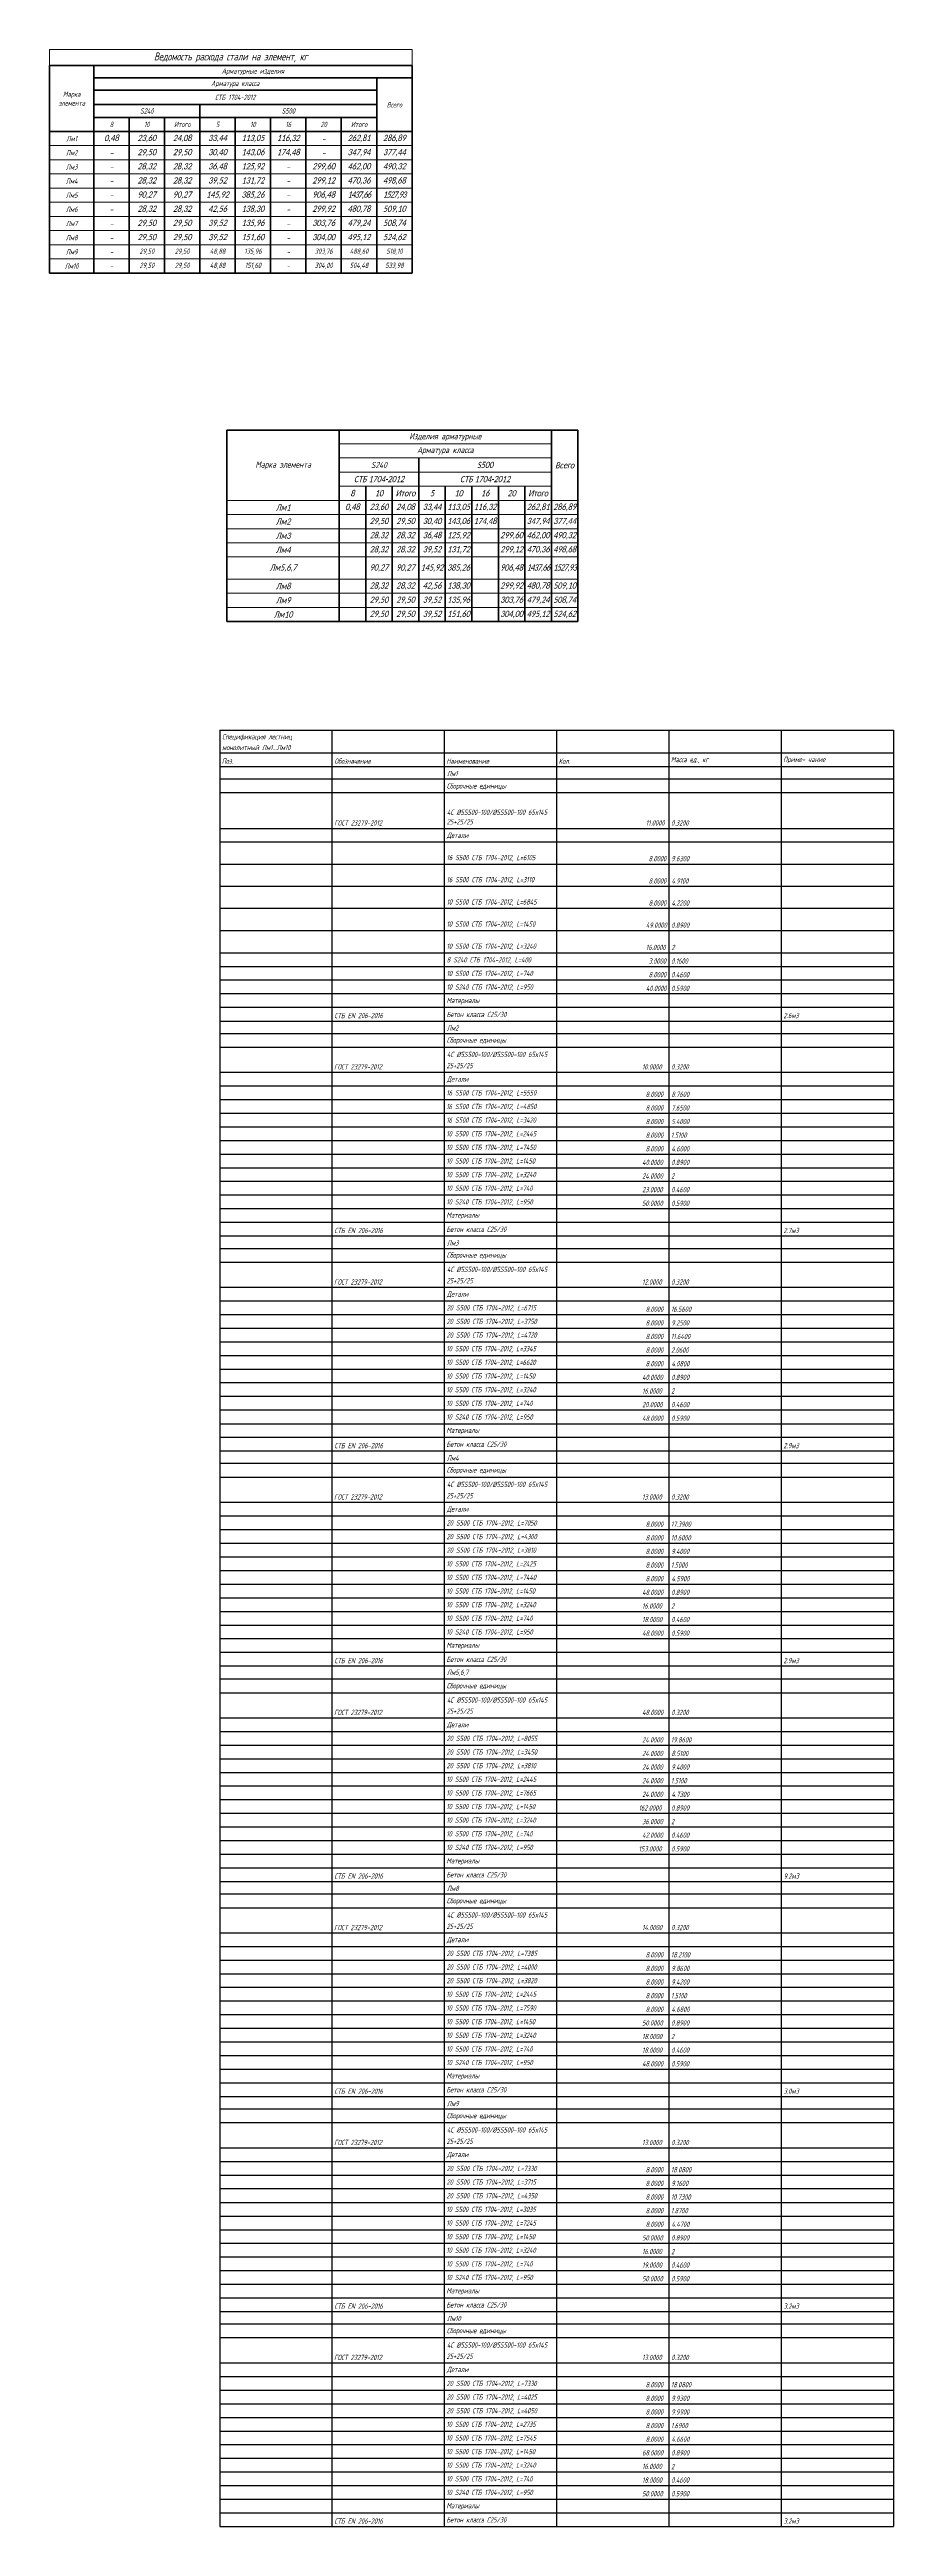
# Model space of a CAD drawing. Header units: millimetres. Extents: x 37106 to 280982, y -20648 to 46529.
# Drawn here: x 279379 to 279856, y -20343 to -18943 of the extents above; entities that cross this region are included whole.
import ezdxf

# ---------------------------------------------------------------- set-up
doc = ezdxf.new("R2010")
doc.units = ezdxf.units.MM
doc.layers.get('Defpoints').update_dxf_attribs({"color": 8})
doc.layers.add('Обозначение', color=94, linetype='Continuous', lineweight=25)
doc.layers.add('Обозначения', color=82, linetype='Continuous', lineweight=25)
doc.styles.get("Standard").update_dxf_attribs({"font": 'simplex.shx', "width": 0.7, "oblique": 15, "height": 3})
doc.styles.add('стиль1', font='simplex8.shx', dxfattribs={"width": 0.7, "oblique": 15, "height": 3})

msp = doc.modelspace()

# ---------------------------------------------------------------- texts
at = {"layer": 'Обозначение', "color": 18, "true_color": 0x000000, "oblique": 15, "width": 0.7}
for s, p in [('Спецификация лестниц', (279476.3, -19332.6)), ('Поз.', (279476.1, -19346.4)), ('монолитный Лм1...Лм10', (279476.3, -19338.7)), ('Обозначение', (279539.8, -19346.4)), ('Наименование', (279603.1, -19346.4)), ('Кол.', (279666.6, -19346.4)), ('Масса ед., кг', (279730.1, -19345.5)), ('Приме- чание', (279793.6, -19345.4)), ('Лм1', (279603.4, -19353.4)), ('Сборочные единицы', (279603.3, -19360.4)), ('4С Ø5S500-100/Ø5S500-100 65x145', (279603.4, -19375.3)), ('ГОСТ 23279-2012', (279539.7, -19381.3)), ('Детали', (279603.4, -19388.3)), ('25+25/25', (279603.3, -19380.7)), ('11.0000', (279715.9, -19381.3)), ('0.3200', (279730.3, -19381.3)), ('16 S500 СТБ 1704-2012, L=6105', (279603.2, -19400.9)), ('8.0000', (279717.5, -19401.5)), ('9.6300', (279730.3, -19401.5)), ('16 S500 СТБ 1704-2012, L=3110', (279603.2, -19413.4)), ('8.0000', (279717.5, -19414.1)), ('4.9100', (279730.4, -19414.1)), ('10 S500 СТБ 1704-2012, L=6845', (279603.2, -19426)), ('8.0000', (279717.5, -19426.6)), ('4.2200', (279730.4, -19426.6)), ('10 S500 СТБ 1704-2012, L=1450', (279603.2, -19438.5)), ('49.0000', (279715.9, -19439.1)), ('0.8900', (279730.3, -19439.1)), ('10 S500 СТБ 1704-2012, L=3240', (279603.2, -19451)), ('8 S240 СТБ 1704-2012, L=400', (279603.3, -19458.7)), ('16.0000', (279715.9, -19451.7)), ('3.0000', (279717.5, -19459.4)), ('2', (279730.3, -19451.7)), ('0.1600', (279730.3, -19459.4)), ('10 S500 СТБ 1704-2012, L=740', (279603.2, -19466.4)), ('10 S240 СТБ 1704-2012, L=950', (279603.2, -19474.1)), ('40.0000', (279715.9, -19474.8)), ('8.0000', (279717.5, -19467.1)), ('0.4600', (279730.3, -19467.1)), ('0.5900', (279730.3, -19474.8)), ('СТБ EN 206-2016', (279539.8, -19490.2)), ('Материалы', (279603.2, -19481.7)), ('Бетон класса С25/30', (279603.2, -19489.6)), ('2.6м3', (279793.7, -19490.2)), ('Лм2', (279603.4, -19497.2)), ('Сборочные единицы', (279603.3, -19504.1)), ('ГОСТ 23279-2012', (279539.6, -19519.2)), ('25+25/25', (279603.2, -19518.5)), ('4С Ø5S500-100/Ø5S500-100 65x145', (279603.4, -19512.2)), ('10.0000', (279713.8, -19519.2)), ('0.3200', (279730.3, -19519.2)), ('Детали', (279603.4, -19526.1)), ('16 S500 СТБ 1704-2012, L=5550', (279603.1, -19533.9)), ('16 S500 СТБ 1704-2012, L=4850', (279603.1, -19541.6)), ('8.0000', (279715.8, -19534.7)), ('8.0000', (279715.8, -19542.4)), ('8.7600', (279730.3, -19534.7)), ('7.6500', (279730.3, -19542.4)), ('16 S500 СТБ 1704-2012, L=3420', (279603.1, -19549.3)), ('10 S500 СТБ 1704-2012, L=2445', (279603.1, -19557)), ('8.0000', (279715.8, -19550.1)), ('8.0000', (279715.8, -19557.8)), ('5.4000', (279730.3, -19550.1)), ('1.5100', (279730.1, -19557.8)), ('10 S500 СТБ 1704-2012, L=7450', (279603.1, -19564.7)), ('10 S500 СТБ 1704-2012, L=1450', (279603.1, -19572.4)), ('40.0000', (279713.8, -19573.2)), ('8.0000', (279715.8, -19565.5)), ('4.6000', (279730.4, -19565.5)), ('0.8900', (279730.3, -19573.2)), ('10 S500 СТБ 1704-2012, L=3240', (279603.1, -19580.1)), ('10 S500 СТБ 1704-2012, L=740', (279603.1, -19587.8)), ('24.0000', (279713.8, -19580.9)), ('23.0000', (279713.8, -19588.6)), ('2', (279730.2, -19580.9)), ('0.4600', (279730.3, -19588.6)), ('Материалы', (279603.1, -19603)), ('10 S240 СТБ 1704-2012, L=950', (279603.1, -19595.5)), ('50.0000', (279713.8, -19596.3)), ('0.5900', (279730.3, -19596.3)), ('СТБ EN 206-2016', (279539.8, -19611.7)), ('Бетон класса С25/30', (279603.1, -19611)), ('2.7м3', (279793.7, -19611.7)), ('Лм3', (279603.4, -19618.7)), ('Сборочные единицы', (279603.3, -19625.6)), ('ГОСТ 23279-2012', (279539.6, -19640.8)), ('25+25/25', (279603.2, -19640.1)), ('4С Ø5S500-100/Ø5S500-100 65x145', (279603.4, -19633.7)), ('12.0000', (279713.8, -19640.8)), ('0.3200', (279730.3, -19640.8)), ('Детали', (279603.4, -19647.6)), ('20 S500 СТБ 1704-2012, L=6715', (279603.2, -19655.4)), ('8.0000', (279715.8, -19656.2)), ('16.5600', (279730.1, -19656.2)), ('20 S500 СТБ 1704-2012, L=3750', (279603.2, -19663.1)), ('20 S500 СТБ 1704-2012, L=4720', (279603.2, -19670.8)), ('8.0000', (279715.8, -19663.9)), ('8.0000', (279715.8, -19671.6)), ('9.2500', (279730.3, -19663.9)), ('11.6400', (279730.1, -19671.6)), ('10 S500 СТБ 1704-2012, L=3345', (279603.1, -19678.5)), ('10 S500 СТБ 1704-2012, L=6620', (279603.1, -19686.2)), ('8.0000', (279715.8, -19679.3)), ('8.0000', (279715.8, -19687)), ('2.0600', (279730.2, -19679.3)), ('4.0800', (279730.4, -19687)), ('10 S500 СТБ 1704-2012, L=1450', (279603.1, -19694)), ('10 S500 СТБ 1704-2012, L=3240', (279603.1, -19701.7)), ('40.0000', (279713.8, -19694.7)), ('0.8900', (279730.3, -19694.7)), ('10 S500 СТБ 1704-2012, L=740', (279603.1, -19709.4)), ('20.0000', (279713.8, -19710.1)), ('16.0000', (279713.8, -19702.4)), ('2', (279730.2, -19702.4)), ('0.4600', (279730.3, -19710.1)), ('Материалы', (279603.1, -19724.6)), ('10 S240 СТБ 1704-2012, L=950', (279603.1, -19717.1)), ('48.0000', (279713.8, -19717.8)), ('0.5900', (279730.3, -19717.8)), ('СТБ EN 206-2016', (279539.8, -19733.3)), ('Бетон класса С25/30', (279603.1, -19732.5)), ('Лм4', (279603.4, -19740.3)), ('2.9м3', (279793.7, -19733.3)), ('Сборочные единицы', (279603.3, -19747.1)), ('4С Ø5S500-100/Ø5S500-100 65x145', (279603.4, -19755.2)), ('ГОСТ 23279-2012', (279539.6, -19762.3)), ('Детали', (279603.4, -19769.1)), ('25+25/25', (279603.2, -19761.6)), ('13.0000', (279713.8, -19762.3)), ('0.3200', (279730.3, -19762.3)), ('20 S500 СТБ 1704-2012, L=7050', (279603.2, -19777)), ('20 S500 СТБ 1704-2012, L=4300', (279603.2, -19784.7)), ('8.0000', (279715.8, -19777.7)), ('8.0000', (279715.8, -19785.4)), ('17.3900', (279730.1, -19777.7)), ('10.6000', (279730.1, -19785.4)), ('20 S500 СТБ 1704-2012, L=3810', (279603.2, -19792.4)), ('10 S500 СТБ 1704-2012, L=2425', (279603.1, -19800.1)), ('8.0000', (279715.8, -19793.1)), ('9.4000', (279730.3, -19793.1)), ('10 S500 СТБ 1704-2012, L=7440', (279603.1, -19807.8)), ('8.0000', (279715.8, -19800.8)), ('8.0000', (279715.8, -19808.5)), ('1.5000', (279730.1, -19800.8)), ('4.5900', (279730.4, -19808.5)), ('10 S500 СТБ 1704-2012, L=1450', (279603.1, -19815.5)), ('10 S500 СТБ 1704-2012, L=3240', (279603.1, -19823.2)), ('48.0000', (279713.8, -19816.2)), ('16.0000', (279713.8, -19823.9)), ('2', (279730.2, -19824)), ('0.8900', (279730.3, -19816.2)), ('10 S500 СТБ 1704-2012, L=740', (279603.1, -19830.9)), ('10 S240 СТБ 1704-2012, L=950', (279603.1, -19838.6)), ('48.0000', (279713.8, -19839.3)), ('18.0000', (279713.8, -19831.6)), ('0.4600', (279730.3, -19831.6)), ('0.5900', (279730.3, -19839.3)), ('СТБ EN 206-2016', (279539.8, -19854.8)), ('Материалы', (279603.1, -19846.1)), ('Бетон класса С25/30', (279603.1, -19854.1)), ('2.9м3', (279793.7, -19854.8)), ('Лм5,6,7', (279603.4, -19861.4)), ('Сборочные единицы', (279603.3, -19869)), ('25+25/25', (279603.2, -19883.4)), ('4С Ø5S500-100/Ø5S500-100 65x145', (279603.4, -19877.1)), ('ГОСТ 23279-2012', (279539.6, -19884.1)), ('Детали', (279603.4, -19891)), ('48.0000', (279713.8, -19884.1)), ('0.3200', (279730.3, -19884.1)), ('20 S500 СТБ 1704-2012, L=8055', (279603.2, -19898.8)), ('20 S500 СТБ 1704-2012, L=3450', (279603.2, -19906.5)), ('24.0000', (279713.8, -19899.6)), ('24.0000', (279713.8, -19907.3)), ('19.8600', (279730.1, -19899.6)), ('8.5100', (279730.3, -19907.3)), ('20 S500 СТБ 1704-2012, L=3810', (279603.2, -19914.2)), ('10 S500 СТБ 1704-2012, L=2445', (279603.1, -19921.9)), ('24.0000', (279713.8, -19915)), ('24.0000', (279713.8, -19922.7)), ('9.4000', (279730.3, -19915)), ('1.5100', (279730.1, -19922.7)), ('10 S500 СТБ 1704-2012, L=7665', (279603.1, -19929.6)), ('10 S500 СТБ 1704-2012, L=1450', (279603.1, -19937.3)), ('162.0000', (279711.8, -19938.1)), ('24.0000', (279713.8, -19930.4)), ('4.7300', (279730.4, -19930.4)), ('0.8900', (279730.3, -19938.1)), ('10 S500 СТБ 1704-2012, L=3240', (279603.1, -19945)), ('10 S500 СТБ 1704-2012, L=740', (279603.1, -19952.7)), ('36.0000', (279713.8, -19945.8)), ('42.0000', (279713.8, -19953.5)), ('2', (279730.2, -19945.8)), ('0.4600', (279730.3, -19953.5)), ('Материалы', (279603.1, -19968)), ('10 S240 СТБ 1704-2012, L=950', (279603.1, -19960.4)), ('153.0000', (279711.8, -19961.2)), ('0.5900', (279730.3, -19961.2)), ('СТБ EN 206-2016', (279539.8, -19976.6)), ('Бетон класса С25/30', (279603.1, -19975.9)), ('9.2м3', (279793.8, -19976.6)), ('Лм8', (279603.4, -19983.6)), ('Сборочные единицы', (279603.3, -19990.5)), ('ГОСТ 23279-2012', (279539.6, -20005.7)), ('25+25/25', (279603.2, -20005)), ('4С Ø5S500-100/Ø5S500-100 65x145', (279603.4, -19998.6)), ('14.0000', (279713.8, -20005.7)), ('0.3200', (279730.3, -20005.7)), ('Детали', (279603.4, -20012.5)), ('20 S500 СТБ 1704-2012, L=7385', (279603.2, -20020.3)), ('8.0000', (279715.8, -20021.1)), ('18.2100', (279730.1, -20021.1)), ('20 S500 СТБ 1704-2012, L=4000', (279603.2, -20028)), ('20 S500 СТБ 1704-2012, L=3820', (279603.2, -20035.7)), ('8.0000', (279715.8, -20028.8)), ('8.0000', (279715.8, -20036.5)), ('9.8600', (279730.3, -20028.8)), ('9.4200', (279730.3, -20036.5)), ('10 S500 СТБ 1704-2012, L=2445', (279603.1, -20043.4)), ('10 S500 СТБ 1704-2012, L=7590', (279603.1, -20051.2)), ('8.0000', (279715.8, -20044.2)), ('8.0000', (279715.8, -20051.9)), ('1.5100', (279730.1, -20044.2)), ('4.6800', (279730.4, -20051.9)), ('10 S500 СТБ 1704-2012, L=1450', (279603.1, -20058.9)), ('50.0000', (279713.8, -20059.6)), ('0.8900', (279730.3, -20059.6)), ('10 S500 СТБ 1704-2012, L=3240', (279603.1, -20066.6)), ('10 S500 СТБ 1704-2012, L=740', (279603.1, -20074.3)), ('18.0000', (279713.8, -20067.3)), ('18.0000', (279713.8, -20075)), ('2', (279730.2, -20067.3)), ('0.4600', (279730.3, -20075)), ('Материалы', (279603.1, -20089.5)), ('10 S240 СТБ 1704-2012, L=950', (279603.1, -20082)), ('48.0000', (279713.8, -20082.7)), ('0.5900', (279730.3, -20082.7)), ('СТБ EN 206-2016', (279539.8, -20098.2)), ('Бетон класса С25/30', (279603.1, -20097.4)), ('Лм9', (279603.4, -20105.2)), ('3.0м3', (279793.8, -20098.2)), ('Сборочные единицы', (279603.3, -20112)), ('4С Ø5S500-100/Ø5S500-100 65x145', (279603.4, -20120.1)), ('ГОСТ 23279-2012', (279539.6, -20127.2)), ('Детали', (279603.4, -20134)), ('25+25/25', (279603.2, -20126.5)), ('13.0000', (279713.8, -20127.2)), ('0.3200', (279730.3, -20127.2)), ('20 S500 СТБ 1704-2012, L=7330', (279603.2, -20141.9)), ('20 S500 СТБ 1704-2012, L=3715', (279603.2, -20149.6)), ('8.0000', (279715.8, -20142.6)), ('18.0800', (279730.1, -20142.6)), ('20 S500 СТБ 1704-2012, L=4350', (279603.2, -20157.3)), ('8.0000', (279715.8, -20150.3)), ('8.0000', (279715.8, -20158)), ('9.1600', (279730.3, -20150.3)), ('10.7300', (279730.1, -20158)), ('10 S500 СТБ 1704-2012, L=3035', (279603.1, -20165)), ('10 S500 СТБ 1704-2012, L=7245', (279603.1, -20172.7)), ('8.0000', (279715.8, -20165.7)), ('8.0000', (279715.8, -20173.4)), ('1.8700', (279730.1, -20165.7)), ('4.4700', (279730.4, -20173.4)), ('10 S500 СТБ 1704-2012, L=1450', (279603.1, -20180.4)), ('10 S500 СТБ 1704-2012, L=3240', (279603.1, -20188.1)), ('50.0000', (279713.8, -20181.1)), ('16.0000', (279713.8, -20188.8)), ('2', (279730.2, -20188.9)), ('0.8900', (279730.3, -20181.1)), ('10 S500 СТБ 1704-2012, L=740', (279603.1, -20195.8)), ('10 S240 СТБ 1704-2012, L=950', (279603.1, -20203.5)), ('50.0000', (279713.8, -20204.2)), ('19.0000', (279713.8, -20196.5)), ('0.4600', (279730.3, -20196.5)), ('0.5900', (279730.3, -20204.2)), ('СТБ EN 206-2016', (279539.8, -20219.7)), ('Материалы', (279603.1, -20211)), ('Бетон класса С25/30', (279603.1, -20219)), ('3.2м3', (279793.8, -20219.7)), ('Лм10', (279603.4, -20226.7)), ('Сборочные единицы', (279603.3, -20233.5)), ('25+25/25', (279603.2, -20248)), ('4С Ø5S500-100/Ø5S500-100 65x145', (279603.4, -20241.7)), ('ГОСТ 23279-2012', (279539.6, -20248.7)), ('Детали', (279603.4, -20255.5)), ('13.0000', (279713.8, -20248.7)), ('0.3200', (279730.3, -20248.7)), ('20 S500 СТБ 1704-2012, L=7330', (279603.2, -20263.4)), ('20 S500 СТБ 1704-2012, L=4025', (279603.2, -20271.1)), ('8.0000', (279715.8, -20264.1)), ('8.0000', (279715.8, -20271.8)), ('18.0800', (279730.1, -20264.1)), ('9.9300', (279730.3, -20271.8)), ('20 S500 СТБ 1704-2012, L=4050', (279603.2, -20278.8)), ('10 S500 СТБ 1704-2012, L=2735', (279603.1, -20286.5)), ('8.0000', (279715.8, -20279.5)), ('8.0000', (279715.8, -20287.2)), ('9.9900', (279730.3, -20279.5)), ('1.6900', (279730.1, -20287.2)), ('10 S500 СТБ 1704-2012, L=7545', (279603.1, -20294.2)), ('10 S500 СТБ 1704-2012, L=1450', (279603.1, -20301.9)), ('68.0000', (279713.8, -20302.6)), ('8.0000', (279715.8, -20294.9)), ('4.6600', (279730.4, -20294.9)), ('0.8900', (279730.3, -20302.6)), ('10 S500 СТБ 1704-2012, L=3240', (279603.1, -20309.6)), ('10 S500 СТБ 1704-2012, L=740', (279603.1, -20317.3)), ('16.0000', (279713.8, -20310.3)), ('18.0000', (279713.8, -20318)), ('2', (279730.2, -20310.4)), ('0.4600', (279730.3, -20318)), ('10 S240 СТБ 1704-2012, L=950', (279603.1, -20325)), ('50.0000', (279713.8, -20325.7)), ('0.5900', (279730.3, -20325.7)), ('СТБ EN 206-2016', (279539.8, -20341.2)), ('Материалы', (279603.1, -20332.5)), ('Бетон класса С25/30', (279603.1, -20340.5)), ('3.2м3', (279793.8, -20341.2))]:
    msp.add_text(s, height=3, dxfattribs=at).set_placement(p)
at = {"layer": 'Обозначение', "width": 60.5, "attachment_point": 7}
for s, insert, char_height in [('{\\fCalibri|b0|i0|c204;\\c0; ', (279539.9, -19338.7), 3.528), ('{\\fCalibri|b0|i0|c204;\\c0; ', (279603.4, -19338.7), 3.528), ('{\\fCalibri|b0|i0|c204;\\c0; ', (279666.9, -19338.7), 3.528), ('{\\fCalibri|b0|i0|c204;\\c0; ', (279730.4, -19338.7), 3.528), ('{\\fCalibri|b0|i0|c204;\\c0; ', (279793.9, -19338.7), 3.528), ('{\\fCalibri|b0|i0|c204;\\c0; ', (279476.4, -19361.2), 3.528), ('{\\fCalibri|b0|i0|c204;\\c0; ', (279539.9, -19361.2), 3), ('{\\fCalibri|b0|i0|c204;\\c0; ', (279666.9, -19361.2), 3), ('{\\fCalibri|b0|i0|c204;\\c0;  ', (279476.4, -19381.4), 3.528), ('{\\fCalibri|b0|i0|c204;\\c0; ', (279476.4, -19389.1), 3.528), ('{\\fCalibri|b0|i0|c204;\\c0; ', (279539.9, -19389.1), 3), ('{\\fCalibri|b0|i0|c204;\\c0; ', (279666.9, -19389.1), 3), ('{\\fCalibri|b0|i0|c204;\\c0; ', (279730.4, -19389.1), 3), ('{\\fCalibri|b0|i0|c204;\\c0; ', (279476.4, -19401.6), 3.528), ('{\\fCalibri|b0|i0|c204;\\c0; ', (279539.9, -19401.6), 3), ('{\\fCalibri|b0|i0|c204;\\c0; ', (279793.9, -19401.6), 3.528), ('{\\fCalibri|b0|i0|c204;\\c0; ', (279476.4, -19414.1), 3.528), ('{\\fCalibri|b0|i0|c204;\\c0; ', (279539.9, -19414.1), 3), ('{\\fCalibri|b0|i0|c204;\\c0; ', (279793.9, -19414.1), 3.528), ('{\\fCalibri|b0|i0|c204;\\c0; ', (279476.4, -19426.6), 3.528), ('{\\fCalibri|b0|i0|c204;\\c0; ', (279539.9, -19426.6), 3), ('{\\fCalibri|b0|i0|c204;\\c0; ', (279793.9, -19426.6), 3.528), ('{\\fCalibri|b0|i0|c204;\\c0; ', (279476.4, -19439.2), 3.528), ('{\\fCalibri|b0|i0|c204;\\c0; ', (279539.9, -19439.2), 3), ('{\\fCalibri|b0|i0|c204;\\c0; ', (279793.9, -19439.2), 3.528), ('{\\fCalibri|b0|i0|c204;\\c0; ', (279476.4, -19451.7), 3.528), ('{\\fCalibri|b0|i0|c204;\\c0; ', (279476.4, -19459.4), 3.528), ('{\\fCalibri|b0|i0|c204;\\c0; ', (279539.9, -19451.7), 3), ('{\\fCalibri|b0|i0|c204;\\c0; ', (279539.9, -19459.4), 3), ('{\\fCalibri|b0|i0|c204;\\c0; ', (279793.9, -19451.7), 3.528), ('{\\fCalibri|b0|i0|c204;\\c0; ', (279793.9, -19459.4), 3.528), ('{\\fCalibri|b0|i0|c204;\\c0; ', (279476.4, -19467.1), 3.528), ('{\\fCalibri|b0|i0|c204;\\c0; ', (279476.4, -19474.8), 3.528), ('{\\fCalibri|b0|i0|c204;\\c0; ', (279539.9, -19467.1), 3), ('{\\fCalibri|b0|i0|c204;\\c0; ', (279539.9, -19474.8), 3), ('{\\fCalibri|b0|i0|c204;\\c0; ', (279793.9, -19467.1), 3.528), ('{\\fCalibri|b0|i0|c204;\\c0; ', (279793.9, -19474.8), 3.528), ('{\\fCalibri|b0|i0|c204;\\c0; ', (279476.4, -19482.5), 3.528), ('{\\fCalibri|b0|i0|c204;\\c0; ', (279539.9, -19482.5), 3), ('{\\fCalibri|b0|i0|c204;\\c0; ', (279666.9, -19482.5), 3), ('{\\fCalibri|b0|i0|c204;\\c0; ', (279730.4, -19482.5), 3), ('{\\fCalibri|b0|i0|c204;\\c0; ', (279476.4, -19490.3), 3.528), ('{\\fCalibri|b0|i0|c204;\\c0; ', (279666.9, -19490.3), 3), ('{\\fCalibri|b0|i0|c204;\\c0; ', (279730.4, -19490.3), 3), ('{\\fCalibri|b0|i0|c204;\\c0; ', (279476.4, -19505.1), 3.528), ('{\\fCalibri|b0|i0|c204;\\c0; ', (279539.9, -19505.1), 3.528), ('{\\fCalibri|b0|i0|c204;\\c0; ', (279666.9, -19505.1), 3.528), ('{\\fCalibri|b0|i0|c204;\\c0;  ', (279476.4, -19519.3), 3.528), ('{\\fCalibri|b0|i0|c204;\\c0; ', (279476.4, -19527), 3.528), ('{\\fCalibri|b0|i0|c204;\\c0; ', (279539.9, -19527), 3.528), ('{\\fCalibri|b0|i0|c204;\\c0; ', (279666.9, -19527), 3.528), ('{\\fCalibri|b0|i0|c204;\\c0; ', (279730.4, -19527), 3.528), ('{\\fCalibri|b0|i0|c204;\\c0; ', (279476.4, -19534.7), 3.528), ('{\\fCalibri|b0|i0|c204;\\c0; ', (279476.4, -19542.4), 3.528), ('{\\fCalibri|b0|i0|c204;\\c0; ', (279539.9, -19534.7), 3.528), ('{\\fCalibri|b0|i0|c204;\\c0; ', (279539.9, -19542.4), 3.528), ('{\\fCalibri|b0|i0|c204;\\c0; ', (279793.9, -19534.7), 3.528), ('{\\fCalibri|b0|i0|c204;\\c0; ', (279793.9, -19542.4), 3.528), ('{\\fCalibri|b0|i0|c204;\\c0; ', (279476.4, -19550.1), 3.528), ('{\\fCalibri|b0|i0|c204;\\c0; ', (279476.4, -19557.8), 3.528), ('{\\fCalibri|b0|i0|c204;\\c0; ', (279539.9, -19550.1), 3.528), ('{\\fCalibri|b0|i0|c204;\\c0; ', (279539.9, -19557.8), 3.528), ('{\\fCalibri|b0|i0|c204;\\c0; ', (279793.9, -19550.1), 3.528), ('{\\fCalibri|b0|i0|c204;\\c0; ', (279793.9, -19557.8), 3.528), ('{\\fCalibri|b0|i0|c204;\\c0; ', (279476.4, -19565.5), 3.528), ('{\\fCalibri|b0|i0|c204;\\c0; ', (279539.9, -19565.5), 3.528), ('{\\fCalibri|b0|i0|c204;\\c0; ', (279793.9, -19565.5), 3.528), ('{\\fCalibri|b0|i0|c204;\\c0; ', (279476.4, -19573.2), 3.528), ('{\\fCalibri|b0|i0|c204;\\c0; ', (279476.4, -19580.9), 3.528), ('{\\fCalibri|b0|i0|c204;\\c0; ', (279539.9, -19573.2), 3.528), ('{\\fCalibri|b0|i0|c204;\\c0; ', (279539.9, -19580.9), 3.528), ('{\\fCalibri|b0|i0|c204;\\c0; ', (279793.9, -19573.2), 3.528), ('{\\fCalibri|b0|i0|c204;\\c0; ', (279793.9, -19580.9), 3.528), ('{\\fCalibri|b0|i0|c204;\\c0; ', (279476.4, -19588.6), 3.528), ('{\\fCalibri|b0|i0|c204;\\c0; ', (279476.4, -19596.3), 3.528), ('{\\fCalibri|b0|i0|c204;\\c0; ', (279539.9, -19588.6), 3.528), ('{\\fCalibri|b0|i0|c204;\\c0; ', (279539.9, -19596.3), 3.528), ('{\\fCalibri|b0|i0|c204;\\c0; ', (279793.9, -19588.6), 3.528), ('{\\fCalibri|b0|i0|c204;\\c0; ', (279793.9, -19596.3), 3.528), ('{\\fCalibri|b0|i0|c204;\\c0; ', (279476.4, -19604), 3.528), ('{\\fCalibri|b0|i0|c204;\\c0; ', (279476.4, -19611.8), 3.528), ('{\\fCalibri|b0|i0|c204;\\c0; ', (279539.9, -19604), 3.528), ('{\\fCalibri|b0|i0|c204;\\c0; ', (279666.9, -19604), 3.528), ('{\\fCalibri|b0|i0|c204;\\c0; ', (279666.9, -19611.8), 3.528), ('{\\fCalibri|b0|i0|c204;\\c0; ', (279730.4, -19604), 3.528), ('{\\fCalibri|b0|i0|c204;\\c0; ', (279730.4, -19611.8), 3.528), ('{\\fCalibri|b0|i0|c204;\\c0; ', (279476.4, -19626.6), 3.528), ('{\\fCalibri|b0|i0|c204;\\c0; ', (279539.9, -19626.6), 3.528), ('{\\fCalibri|b0|i0|c204;\\c0; ', (279666.9, -19626.6), 3.528), ('{\\fCalibri|b0|i0|c204;\\c0;  ', (279476.4, -19640.8), 3.528), ('{\\fCalibri|b0|i0|c204;\\c0; ', (279476.4, -19648.5), 3.528), ('{\\fCalibri|b0|i0|c204;\\c0; ', (279476.4, -19656.2), 3.528), ('{\\fCalibri|b0|i0|c204;\\c0; ', (279539.9, -19648.5), 3.528), ('{\\fCalibri|b0|i0|c204;\\c0; ', (279539.9, -19656.2), 3.528), ('{\\fCalibri|b0|i0|c204;\\c0; ', (279666.9, -19648.5), 3.528), ('{\\fCalibri|b0|i0|c204;\\c0; ', (279730.4, -19648.5), 3.528), ('{\\fCalibri|b0|i0|c204;\\c0; ', (279793.9, -19656.2), 3.528), ('{\\fCalibri|b0|i0|c204;\\c0; ', (279476.4, -19663.9), 3.528), ('{\\fCalibri|b0|i0|c204;\\c0; ', (279539.9, -19663.9), 3.528), ('{\\fCalibri|b0|i0|c204;\\c0; ', (279793.9, -19663.9), 3.528), ('{\\fCalibri|b0|i0|c204;\\c0; ', (279476.4, -19671.6), 3.528), ('{\\fCalibri|b0|i0|c204;\\c0; ', (279476.4, -19679.3), 3.528), ('{\\fCalibri|b0|i0|c204;\\c0; ', (279539.9, -19671.6), 3.528), ('{\\fCalibri|b0|i0|c204;\\c0; ', (279539.9, -19679.3), 3.528), ('{\\fCalibri|b0|i0|c204;\\c0; ', (279793.9, -19671.6), 3.528), ('{\\fCalibri|b0|i0|c204;\\c0; ', (279793.9, -19679.3), 3.528), ('{\\fCalibri|b0|i0|c204;\\c0; ', (279476.4, -19687), 3.528), ('{\\fCalibri|b0|i0|c204;\\c0; ', (279476.4, -19694.7), 3.528), ('{\\fCalibri|b0|i0|c204;\\c0; ', (279539.9, -19687), 3.528), ('{\\fCalibri|b0|i0|c204;\\c0; ', (279539.9, -19694.7), 3.528), ('{\\fCalibri|b0|i0|c204;\\c0; ', (279793.9, -19687), 3.528), ('{\\fCalibri|b0|i0|c204;\\c0; ', (279793.9, -19694.7), 3.528), ('{\\fCalibri|b0|i0|c204;\\c0; ', (279476.4, -19702.4), 3.528), ('{\\fCalibri|b0|i0|c204;\\c0; ', (279476.4, -19710.1), 3.528), ('{\\fCalibri|b0|i0|c204;\\c0; ', (279539.9, -19702.4), 3.528), ('{\\fCalibri|b0|i0|c204;\\c0; ', (279539.9, -19710.1), 3.528), ('{\\fCalibri|b0|i0|c204;\\c0; ', (279793.9, -19702.4), 3.528), ('{\\fCalibri|b0|i0|c204;\\c0; ', (279793.9, -19710.1), 3.528), ('{\\fCalibri|b0|i0|c204;\\c0; ', (279476.4, -19717.9), 3.528), ('{\\fCalibri|b0|i0|c204;\\c0; ', (279476.4, -19725.6), 3.528), ('{\\fCalibri|b0|i0|c204;\\c0; ', (279539.9, -19717.9), 3.528), ('{\\fCalibri|b0|i0|c204;\\c0; ', (279539.9, -19725.6), 3.528), ('{\\fCalibri|b0|i0|c204;\\c0; ', (279666.9, -19725.6), 3.528), ('{\\fCalibri|b0|i0|c204;\\c0; ', (279730.4, -19725.6), 3.528), ('{\\fCalibri|b0|i0|c204;\\c0; ', (279793.9, -19717.9), 3.528), ('{\\fCalibri|b0|i0|c204;\\c0; ', (279476.4, -19733.3), 3.528), ('{\\fCalibri|b0|i0|c204;\\c0; ', (279666.9, -19733.3), 3.528), ('{\\fCalibri|b0|i0|c204;\\c0; ', (279730.4, -19733.3), 3.528), ('{\\fCalibri|b0|i0|c204;\\c0; ', (279476.4, -19748.1), 3.528), ('{\\fCalibri|b0|i0|c204;\\c0; ', (279539.9, -19748.1), 3.528), ('{\\fCalibri|b0|i0|c204;\\c0; ', (279666.9, -19748.1), 3.528), ('{\\fCalibri|b0|i0|c204;\\c0;  ', (279476.4, -19762.3), 3.528), ('{\\fCalibri|b0|i0|c204;\\c0; ', (279476.4, -19770), 3.528), ('{\\fCalibri|b0|i0|c204;\\c0; ', (279476.4, -19777.7), 3.528), ('{\\fCalibri|b0|i0|c204;\\c0; ', (279539.9, -19770), 3.528), ('{\\fCalibri|b0|i0|c204;\\c0; ', (279539.9, -19777.7), 3.528), ('{\\fCalibri|b0|i0|c204;\\c0; ', (279666.9, -19770), 3.528), ('{\\fCalibri|b0|i0|c204;\\c0; ', (279730.4, -19770), 3.528), ('{\\fCalibri|b0|i0|c204;\\c0; ', (279793.9, -19777.7), 3.528), ('{\\fCalibri|b0|i0|c204;\\c0; ', (279476.4, -19785.4), 3.528), ('{\\fCalibri|b0|i0|c204;\\c0; ', (279476.4, -19793.1), 3.528), ('{\\fCalibri|b0|i0|c204;\\c0; ', (279539.9, -19785.4), 3.528), ('{\\fCalibri|b0|i0|c204;\\c0; ', (279539.9, -19793.1), 3.528), ('{\\fCalibri|b0|i0|c204;\\c0; ', (279793.9, -19785.4), 3.528), ('{\\fCalibri|b0|i0|c204;\\c0; ', (279793.9, -19793.1), 3.528), ('{\\fCalibri|b0|i0|c204;\\c0; ', (279476.4, -19800.9), 3.528), ('{\\fCalibri|b0|i0|c204;\\c0; ', (279476.4, -19808.6), 3.528), ('{\\fCalibri|b0|i0|c204;\\c0; ', (279539.9, -19800.9), 3.528), ('{\\fCalibri|b0|i0|c204;\\c0; ', (279539.9, -19808.6), 3.528), ('{\\fCalibri|b0|i0|c204;\\c0; ', (279793.9, -19800.9), 3.528), ('{\\fCalibri|b0|i0|c204;\\c0; ', (279793.9, -19808.6), 3.528), ('{\\fCalibri|b0|i0|c204;\\c0; ', (279476.4, -19816.3), 3.528), ('{\\fCalibri|b0|i0|c204;\\c0; ', (279476.4, -19824), 3.528), ('{\\fCalibri|b0|i0|c204;\\c0; ', (279539.9, -19816.3), 3.528), ('{\\fCalibri|b0|i0|c204;\\c0; ', (279539.9, -19824), 3.528), ('{\\fCalibri|b0|i0|c204;\\c0; ', (279793.9, -19816.3), 3.528), ('{\\fCalibri|b0|i0|c204;\\c0; ', (279793.9, -19824), 3.528), ('{\\fCalibri|b0|i0|c204;\\c0; ', (279476.4, -19831.7), 3.528), ('{\\fCalibri|b0|i0|c204;\\c0; ', (279539.9, -19831.7), 3.528), ('{\\fCalibri|b0|i0|c204;\\c0; ', (279793.9, -19831.7), 3.528), ('{\\fCalibri|b0|i0|c204;\\c0; ', (279476.4, -19839.4), 3.528), ('{\\fCalibri|b0|i0|c204;\\c0; ', (279476.4, -19847.1), 3.528), ('{\\fCalibri|b0|i0|c204;\\c0; ', (279539.9, -19839.4), 3.528), ('{\\fCalibri|b0|i0|c204;\\c0; ', (279539.9, -19847.1), 3.528), ('{\\fCalibri|b0|i0|c204;\\c0; ', (279666.9, -19847.1), 3.528), ('{\\fCalibri|b0|i0|c204;\\c0; ', (279730.4, -19847.1), 3.528), ('{\\fCalibri|b0|i0|c204;\\c0; ', (279793.9, -19839.4), 3.528), ('{\\fCalibri|b0|i0|c204;\\c0; ', (279476.4, -19854.8), 3.528), ('{\\fCalibri|b0|i0|c204;\\c0; ', (279666.9, -19854.8), 3.528), ('{\\fCalibri|b0|i0|c204;\\c0; ', (279730.4, -19854.8), 3.528), ('{\\fCalibri|b0|i0|c204;\\c0; ', (279476.4, -19870), 3.528), ('{\\fCalibri|b0|i0|c204;\\c0; ', (279539.9, -19870), 3.528), ('{\\fCalibri|b0|i0|c204;\\c0; ', (279666.9, -19870), 3.528), ('{\\fCalibri|b0|i0|c204;\\c0;  ', (279476.4, -19884.2), 3.528), ('{\\fCalibri|b0|i0|c204;\\c0; ', (279476.4, -19891.9), 3.528), ('{\\fCalibri|b0|i0|c204;\\c0; ', (279539.9, -19891.9), 3.528), ('{\\fCalibri|b0|i0|c204;\\c0; ', (279666.9, -19891.9), 3.528), ('{\\fCalibri|b0|i0|c204;\\c0; ', (279730.4, -19891.9), 3.528), ('{\\fCalibri|b0|i0|c204;\\c0; ', (279476.4, -19899.6), 3.528), ('{\\fCalibri|b0|i0|c204;\\c0; ', (279476.4, -19907.3), 3.528), ('{\\fCalibri|b0|i0|c204;\\c0; ', (279539.9, -19899.6), 3.528), ('{\\fCalibri|b0|i0|c204;\\c0; ', (279539.9, -19907.3), 3.528), ('{\\fCalibri|b0|i0|c204;\\c0; ', (279793.9, -19899.6), 3.528), ('{\\fCalibri|b0|i0|c204;\\c0; ', (279793.9, -19907.3), 3.528), ('{\\fCalibri|b0|i0|c204;\\c0; ', (279476.4, -19915), 3.528), ('{\\fCalibri|b0|i0|c204;\\c0; ', (279476.4, -19922.7), 3.528), ('{\\fCalibri|b0|i0|c204;\\c0; ', (279539.9, -19915), 3.528), ('{\\fCalibri|b0|i0|c204;\\c0; ', (279539.9, -19922.7), 3.528), ('{\\fCalibri|b0|i0|c204;\\c0; ', (279793.9, -19915), 3.528), ('{\\fCalibri|b0|i0|c204;\\c0; ', (279793.9, -19922.7), 3.528), ('{\\fCalibri|b0|i0|c204;\\c0; ', (279476.4, -19930.4), 3.528), ('{\\fCalibri|b0|i0|c204;\\c0; ', (279539.9, -19930.4), 3.528), ('{\\fCalibri|b0|i0|c204;\\c0; ', (279793.9, -19930.4), 3.528), ('{\\fCalibri|b0|i0|c204;\\c0; ', (279476.4, -19938.1), 3.528), ('{\\fCalibri|b0|i0|c204;\\c0; ', (279476.4, -19945.8), 3.528), ('{\\fCalibri|b0|i0|c204;\\c0; ', (279539.9, -19938.1), 3.528), ('{\\fCalibri|b0|i0|c204;\\c0; ', (279539.9, -19945.8), 3.528), ('{\\fCalibri|b0|i0|c204;\\c0; ', (279793.9, -19938.1), 3.528), ('{\\fCalibri|b0|i0|c204;\\c0; ', (279793.9, -19945.8), 3.528), ('{\\fCalibri|b0|i0|c204;\\c0; ', (279476.4, -19953.5), 3.528), ('{\\fCalibri|b0|i0|c204;\\c0; ', (279476.4, -19961.2), 3.528), ('{\\fCalibri|b0|i0|c204;\\c0; ', (279539.9, -19953.5), 3.528), ('{\\fCalibri|b0|i0|c204;\\c0; ', (279539.9, -19961.2), 3.528), ('{\\fCalibri|b0|i0|c204;\\c0; ', (279793.9, -19953.5), 3.528), ('{\\fCalibri|b0|i0|c204;\\c0; ', (279793.9, -19961.2), 3.528), ('{\\fCalibri|b0|i0|c204;\\c0; ', (279476.4, -19968.9), 3.528), ('{\\fCalibri|b0|i0|c204;\\c0; ', (279476.4, -19976.7), 3.528), ('{\\fCalibri|b0|i0|c204;\\c0; ', (279539.9, -19968.9), 3.528), ('{\\fCalibri|b0|i0|c204;\\c0; ', (279666.9, -19968.9), 3.528), ('{\\fCalibri|b0|i0|c204;\\c0; ', (279666.9, -19976.7), 3.528), ('{\\fCalibri|b0|i0|c204;\\c0; ', (279730.4, -19968.9), 3.528), ('{\\fCalibri|b0|i0|c204;\\c0; ', (279730.4, -19976.7), 3.528), ('{\\fCalibri|b0|i0|c204;\\c0; ', (279476.4, -19991.5), 3.528), ('{\\fCalibri|b0|i0|c204;\\c0; ', (279539.9, -19991.5), 3.528), ('{\\fCalibri|b0|i0|c204;\\c0; ', (279666.9, -19991.5), 3.528), ('{\\fCalibri|b0|i0|c204;\\c0;  ', (279476.4, -20005.7), 3.528), ('{\\fCalibri|b0|i0|c204;\\c0; ', (279476.4, -20013.4), 3.528), ('{\\fCalibri|b0|i0|c204;\\c0; ', (279539.9, -20013.4), 3.528), ('{\\fCalibri|b0|i0|c204;\\c0; ', (279666.9, -20013.4), 3.528), ('{\\fCalibri|b0|i0|c204;\\c0; ', (279730.4, -20013.4), 3.528), ('{\\fCalibri|b0|i0|c204;\\c0; ', (279476.4, -20021.1), 3.528), ('{\\fCalibri|b0|i0|c204;\\c0; ', (279476.4, -20028.8), 3.528), ('{\\fCalibri|b0|i0|c204;\\c0; ', (279539.9, -20021.1), 3.528), ('{\\fCalibri|b0|i0|c204;\\c0; ', (279539.9, -20028.8), 3.528), ('{\\fCalibri|b0|i0|c204;\\c0; ', (279793.9, -20021.1), 3.528), ('{\\fCalibri|b0|i0|c204;\\c0; ', (279793.9, -20028.8), 3.528), ('{\\fCalibri|b0|i0|c204;\\c0; ', (279476.4, -20036.5), 3.528), ('{\\fCalibri|b0|i0|c204;\\c0; ', (279476.4, -20044.2), 3.528), ('{\\fCalibri|b0|i0|c204;\\c0; ', (279539.9, -20036.5), 3.528), ('{\\fCalibri|b0|i0|c204;\\c0; ', (279539.9, -20044.2), 3.528), ('{\\fCalibri|b0|i0|c204;\\c0; ', (279793.9, -20036.5), 3.528), ('{\\fCalibri|b0|i0|c204;\\c0; ', (279793.9, -20044.2), 3.528), ('{\\fCalibri|b0|i0|c204;\\c0; ', (279476.4, -20051.9), 3.528), ('{\\fCalibri|b0|i0|c204;\\c0; ', (279476.4, -20059.6), 3.528), ('{\\fCalibri|b0|i0|c204;\\c0; ', (279539.9, -20051.9), 3.528), ('{\\fCalibri|b0|i0|c204;\\c0; ', (279539.9, -20059.6), 3.528), ('{\\fCalibri|b0|i0|c204;\\c0; ', (279793.9, -20051.9), 3.528), ('{\\fCalibri|b0|i0|c204;\\c0; ', (279793.9, -20059.6), 3.528), ('{\\fCalibri|b0|i0|c204;\\c0; ', (279476.4, -20067.3), 3.528), ('{\\fCalibri|b0|i0|c204;\\c0; ', (279476.4, -20075.1), 3.528), ('{\\fCalibri|b0|i0|c204;\\c0; ', (279539.9, -20067.3), 3.528), ('{\\fCalibri|b0|i0|c204;\\c0; ', (279539.9, -20075.1), 3.528), ('{\\fCalibri|b0|i0|c204;\\c0; ', (279793.9, -20067.3), 3.528), ('{\\fCalibri|b0|i0|c204;\\c0; ', (279793.9, -20075.1), 3.528), ('{\\fCalibri|b0|i0|c204;\\c0; ', (279476.4, -20082.8), 3.528), ('{\\fCalibri|b0|i0|c204;\\c0; ', (279476.4, -20090.5), 3.528), ('{\\fCalibri|b0|i0|c204;\\c0; ', (279539.9, -20082.8), 3.528), ('{\\fCalibri|b0|i0|c204;\\c0; ', (279539.9, -20090.5), 3.528), ('{\\fCalibri|b0|i0|c204;\\c0; ', (279666.9, -20090.5), 3.528), ('{\\fCalibri|b0|i0|c204;\\c0; ', (279730.4, -20090.5), 3.528), ('{\\fCalibri|b0|i0|c204;\\c0; ', (279793.9, -20082.8), 3.528), ('{\\fCalibri|b0|i0|c204;\\c0; ', (279476.4, -20098.2), 3.528), ('{\\fCalibri|b0|i0|c204;\\c0; ', (279666.9, -20098.2), 3.528), ('{\\fCalibri|b0|i0|c204;\\c0; ', (279730.4, -20098.2), 3.528), ('{\\fCalibri|b0|i0|c204;\\c0; ', (279476.4, -20113), 3.528), ('{\\fCalibri|b0|i0|c204;\\c0; ', (279539.9, -20113), 3.528), ('{\\fCalibri|b0|i0|c204;\\c0; ', (279666.9, -20113), 3.528), ('{\\fCalibri|b0|i0|c204;\\c0;  ', (279476.4, -20127.2), 3.528), ('{\\fCalibri|b0|i0|c204;\\c0; ', (279476.4, -20134.9), 3.528), ('{\\fCalibri|b0|i0|c204;\\c0; ', (279476.4, -20142.6), 3.528), ('{\\fCalibri|b0|i0|c204;\\c0; ', (279539.9, -20134.9), 3.528), ('{\\fCalibri|b0|i0|c204;\\c0; ', (279539.9, -20142.6), 3.528), ('{\\fCalibri|b0|i0|c204;\\c0; ', (279666.9, -20134.9), 3.528), ('{\\fCalibri|b0|i0|c204;\\c0; ', (279730.4, -20134.9), 3.528), ('{\\fCalibri|b0|i0|c204;\\c0; ', (279793.9, -20142.6), 3.528), ('{\\fCalibri|b0|i0|c204;\\c0; ', (279476.4, -20150.3), 3.528), ('{\\fCalibri|b0|i0|c204;\\c0; ', (279476.4, -20158.1), 3.528), ('{\\fCalibri|b0|i0|c204;\\c0; ', (279539.9, -20150.3), 3.528), ('{\\fCalibri|b0|i0|c204;\\c0; ', (279539.9, -20158.1), 3.528), ('{\\fCalibri|b0|i0|c204;\\c0; ', (279793.9, -20150.3), 3.528), ('{\\fCalibri|b0|i0|c204;\\c0; ', (279793.9, -20158.1), 3.528), ('{\\fCalibri|b0|i0|c204;\\c0; ', (279476.4, -20165.8), 3.528), ('{\\fCalibri|b0|i0|c204;\\c0; ', (279476.4, -20173.5), 3.528), ('{\\fCalibri|b0|i0|c204;\\c0; ', (279539.9, -20165.8), 3.528), ('{\\fCalibri|b0|i0|c204;\\c0; ', (279539.9, -20173.5), 3.528), ('{\\fCalibri|b0|i0|c204;\\c0; ', (279793.9, -20165.8), 3.528), ('{\\fCalibri|b0|i0|c204;\\c0; ', (279793.9, -20173.5), 3.528), ('{\\fCalibri|b0|i0|c204;\\c0; ', (279476.4, -20181.2), 3.528), ('{\\fCalibri|b0|i0|c204;\\c0; ', (279476.4, -20188.9), 3.528), ('{\\fCalibri|b0|i0|c204;\\c0; ', (279539.9, -20181.2), 3.528), ('{\\fCalibri|b0|i0|c204;\\c0; ', (279539.9, -20188.9), 3.528), ('{\\fCalibri|b0|i0|c204;\\c0; ', (279793.9, -20181.2), 3.528), ('{\\fCalibri|b0|i0|c204;\\c0; ', (279793.9, -20188.9), 3.528), ('{\\fCalibri|b0|i0|c204;\\c0; ', (279476.4, -20196.6), 3.528), ('{\\fCalibri|b0|i0|c204;\\c0; ', (279539.9, -20196.6), 3.528), ('{\\fCalibri|b0|i0|c204;\\c0; ', (279793.9, -20196.6), 3.528), ('{\\fCalibri|b0|i0|c204;\\c0; ', (279476.4, -20204.3), 3.528), ('{\\fCalibri|b0|i0|c204;\\c0; ', (279476.4, -20212), 3.528), ('{\\fCalibri|b0|i0|c204;\\c0; ', (279539.9, -20204.3), 3.528), ('{\\fCalibri|b0|i0|c204;\\c0; ', (279539.9, -20212), 3.528), ('{\\fCalibri|b0|i0|c204;\\c0; ', (279666.9, -20212), 3.528), ('{\\fCalibri|b0|i0|c204;\\c0; ', (279730.4, -20212), 3.528), ('{\\fCalibri|b0|i0|c204;\\c0; ', (279793.9, -20204.3), 3.528), ('{\\fCalibri|b0|i0|c204;\\c0; ', (279476.4, -20219.7), 3.528), ('{\\fCalibri|b0|i0|c204;\\c0; ', (279666.9, -20219.7), 3.528), ('{\\fCalibri|b0|i0|c204;\\c0; ', (279730.4, -20219.7), 3.528), ('{\\fCalibri|b0|i0|c204;\\c0; ', (279476.4, -20234.5), 3.528), ('{\\fCalibri|b0|i0|c204;\\c0; ', (279539.9, -20234.5), 3.528), ('{\\fCalibri|b0|i0|c204;\\c0; ', (279666.9, -20234.5), 3.528), ('{\\fCalibri|b0|i0|c204;\\c0;  ', (279476.4, -20248.8), 3.528), ('{\\fCalibri|b0|i0|c204;\\c0; ', (279476.4, -20256.5), 3.528), ('{\\fCalibri|b0|i0|c204;\\c0; ', (279539.9, -20256.5), 3.528), ('{\\fCalibri|b0|i0|c204;\\c0; ', (279666.9, -20256.5), 3.528), ('{\\fCalibri|b0|i0|c204;\\c0; ', (279730.4, -20256.5), 3.528), ('{\\fCalibri|b0|i0|c204;\\c0; ', (279476.4, -20264.2), 3.528), ('{\\fCalibri|b0|i0|c204;\\c0; ', (279476.4, -20271.9), 3.528), ('{\\fCalibri|b0|i0|c204;\\c0; ', (279539.9, -20264.2), 3.528), ('{\\fCalibri|b0|i0|c204;\\c0; ', (279539.9, -20271.9), 3.528), ('{\\fCalibri|b0|i0|c204;\\c0; ', (279793.9, -20264.2), 3.528), ('{\\fCalibri|b0|i0|c204;\\c0; ', (279793.9, -20271.9), 3.528), ('{\\fCalibri|b0|i0|c204;\\c0; ', (279476.4, -20279.6), 3.528), ('{\\fCalibri|b0|i0|c204;\\c0; ', (279539.9, -20279.6), 3.528), ('{\\fCalibri|b0|i0|c204;\\c0; ', (279793.9, -20279.6), 3.528), ('{\\fCalibri|b0|i0|c204;\\c0; ', (279476.4, -20287.3), 3.528), ('{\\fCalibri|b0|i0|c204;\\c0; ', (279476.4, -20295), 3.528), ('{\\fCalibri|b0|i0|c204;\\c0; ', (279539.9, -20287.3), 3.528), ('{\\fCalibri|b0|i0|c204;\\c0; ', (279539.9, -20295), 3.528), ('{\\fCalibri|b0|i0|c204;\\c0; ', (279793.9, -20287.3), 3.528), ('{\\fCalibri|b0|i0|c204;\\c0; ', (279793.9, -20295), 3.528), ('{\\fCalibri|b0|i0|c204;\\c0; ', (279476.4, -20302.7), 3.528), ('{\\fCalibri|b0|i0|c204;\\c0; ', (279476.4, -20310.4), 3.528), ('{\\fCalibri|b0|i0|c204;\\c0; ', (279539.9, -20302.7), 3.528), ('{\\fCalibri|b0|i0|c204;\\c0; ', (279539.9, -20310.4), 3.528), ('{\\fCalibri|b0|i0|c204;\\c0; ', (279793.9, -20302.7), 3.528), ('{\\fCalibri|b0|i0|c204;\\c0; ', (279793.9, -20310.4), 3.528), ('{\\fCalibri|b0|i0|c204;\\c0; ', (279476.4, -20318.1), 3.528), ('{\\fCalibri|b0|i0|c204;\\c0; ', (279476.4, -20325.8), 3.528), ('{\\fCalibri|b0|i0|c204;\\c0; ', (279539.9, -20318.1), 3.528), ('{\\fCalibri|b0|i0|c204;\\c0; ', (279539.9, -20325.8), 3.528), ('{\\fCalibri|b0|i0|c204;\\c0; ', (279793.9, -20318.1), 3.528), ('{\\fCalibri|b0|i0|c204;\\c0; ', (279793.9, -20325.8), 3.528), ('{\\fCalibri|b0|i0|c204;\\c0; ', (279476.4, -20333.5), 3.528), ('{\\fCalibri|b0|i0|c204;\\c0; ', (279476.4, -20341.2), 3.528), ('{\\fCalibri|b0|i0|c204;\\c0; ', (279539.9, -20333.5), 3.528), ('{\\fCalibri|b0|i0|c204;\\c0; ', (279666.9, -20333.5), 3.528), ('{\\fCalibri|b0|i0|c204;\\c0; ', (279666.9, -20341.2), 3.528), ('{\\fCalibri|b0|i0|c204;\\c0; ', (279730.4, -20333.5), 3.528), ('{\\fCalibri|b0|i0|c204;\\c0; ', (279730.4, -20341.2), 3.528)]:
    msp.add_mtext(s, dxfattribs=dict(at, insert=insert, char_height=char_height))

# ---------------------------------------------------------------- blocks, each defined once
blk = doc.blocks.new('*T1177')
at = {"layer": 'Defpoints', "color": 8, "linetype": 'ByBlock', "lineweight": 0, "transparency": 16777216}
for p, q in [((0, 0), (205, 0)), ((0, 0), (0, -9)), ((205, 0), (205, -9))]:
    blk.add_line(p, q, dxfattribs=at)
at = {"layer": 'Обозначения', "color": 0, "linetype": 'Continuous', "lineweight": 60, "transparency": 16777216}
for p, q in [((0, -9), (205, -9)), ((0, -9), (0, -126.3)), ((25, -9), (25, -126.3)), ((205, -9), (205, -126.3)), ((25, -16), (205, -16)), ((25, -23), (185, -23)), ((185, -16), (185, -126.3)), ((25, -31), (185, -31)), ((25, -38.3), (185, -38.3)), ((45, -38.3), (45, -126.3)), ((65, -38.3), (65, -126.3)), ((85, -31), (85, -126.3)), ((105, -38.3), (105, -126.3)), ((125, -38.3), (125, -126.3)), ((145, -38.3), (145, -126.3)), ((165, -38.3), (165, -126.3)), ((0, -46.3), (205, -46.3)), ((0, -126.3), (205, -126.3))]:
    blk.add_line(p, q, dxfattribs=at)
at = {"layer": 'Обозначения', "color": 0, "linetype": 'Continuous', "lineweight": 15, "transparency": 16777216}
for p, q in [((0, -54.3), (205, -54.3)), ((0, -62.3), (205, -62.3)), ((0, -70.3), (205, -70.3)), ((0, -78.3), (205, -78.3)), ((0, -86.3), (205, -86.3)), ((0, -94.3), (205, -94.3)), ((0, -102.3), (205, -102.3)), ((0, -110.3), (205, -110.3)), ((0, -118.3), (205, -118.3))]:
    blk.add_line(p, q, dxfattribs=at)
at = {"layer": 'Обозначения', "color": 0, "transparency": 16777216, "attachment_point": 5}
for s, insert, char_height, width in [('Ведомость расхода стали на элемент, кг', (102.5, -4.5), 4.5, 202), ('Арматурные изделия', (115, -12.5), 3, 177), ('Марка элемента', (12.5, -27.7), 3, 22), ('Арматура класса', (105, -19.5), 3, 157), ('СТБ 1704-2012', (105, -27), 3, 157), ('8', (35, -42.3), 3, 17), ('S240', (55, -34.7), 3, 57), ('10', (55, -42.3), 3, 17), ('Итого', (75, -42.3), 3, 17), ('5', (95, -42.3), 3, 17), ('10', (115, -42.3), 3, 17), ('S500', (135, -34.7), 3, 97), ('16', (135, -42.3), 3, 17), ('20', (155, -42.3), 3, 17), ('Итого', (175, -42.3), 3, 17), ('Всего', (195, -31.2), 3, 17), ('Лм1', (12.5, -50.3), 3, 22), ('-', (155, -50.3), 3.53, 17), ('Лм2', (12.5, -58.3), 3, 22), ('Лм3', (12.5, -66.3), 3, 22), ('-', (35, -58.3), 3.53, 17), ('-', (35, -66.3), 3.53, 17), ('-', (135, -66.3), 3.53, 17), ('-', (155, -58.3), 3.53, 17), ('Лм4', (12.5, -74.3), 3, 22), ('Лм5', (12.5, -82.3), 3, 22), ('-', (35, -74.3), 3.53, 17), ('-', (35, -82.3), 3.53, 17), ('-', (135, -74.3), 3.53, 17), ('-', (135, -82.3), 3.53, 17), ('Лм6', (12.5, -90.3), 3, 22), ('Лм7', (12.5, -98.3), 3, 22), ('-', (35, -90.3), 3.53, 17), ('-', (135, -90.3), 3.53, 17), ('Лм8', (12.5, -106.3), 3, 22), ('-', (35, -98.3), 3.53, 17), ('-', (35, -106.3), 3.53, 17), ('-', (135, -98.3), 3.53, 17), ('-', (135, -106.3), 3.53, 17), ('Лм10', (12.5, -122.3), 3, 22), ('Лм9', (12.5, -114.3), 3, 22), ('-', (35, -114.3), 3, 17), ('-', (35, -122.3), 3, 17), ('29,50', (55, -114.3), 3, 17), ('29,50', (55, -122.3), 3, 17), ('29,50', (75, -114.3), 3, 17), ('29,50', (75, -122.3), 3, 17), ('48,88', (95, -114.3), 3, 17), ('48,88', (95, -122.3), 3, 17), ('135,96', (115, -114.3), 3, 17), ('151,60', (115, -122.3), 3, 17), ('-', (135, -114.3), 3, 17), ('-', (135, -122.3), 3, 17), ('303,76', (155, -114.3), 3, 17), ('304,00', (155, -122.3), 3, 17), ('504,48', (175, -122.3), 3, 17), ('488,60', (175, -114.3), 3, 17), ('533,98', (195, -122.3), 3, 17), ('518,10', (195, -114.3), 3, 17)]:
    blk.add_mtext(s, dxfattribs=dict(at, insert=insert, char_height=char_height, width=width))
at = {"layer": 'Обозначения', "color": 0, "transparency": 16777216, "char_height": 3.528, "width": 17, "attachment_point": 5, "style": 'стиль1'}
for s, insert in [('{\\fCalibri|b0|i0|c204|p34;\\c0;0,48}', (35, -50.3)), ('{\\fCalibri|b0|i0|c204|p34;\\c0;23,60}', (55, -50.3)), ('{\\fCalibri|b0|i0|c204|p34;\\C256;\\c0;24,08}', (75, -50.3)), ('{\\fCalibri|b0|i0|c204|p34;\\c0;33,44}', (95, -50.3)), ('{\\fCalibri|b0|i0|c204|p34;\\c0;113,05}', (115, -50.3)), ('{\\fCalibri|b0|i0|c204|p34;\\c0;116,32}', (135, -50.3)), ('{\\fCalibri|b0|i0|c204|p34;\\c0;174,48}', (135, -58.3)), ('{\\fCalibri|b0|i0|c204|p34;\\C256;\\c0;262,81}', (175, -50.3)), ('{\\fCalibri|b0|i0|c204|p34;\\c0;286,89}', (195, -50.3)), ('{\\fCalibri|b0|i0|c204|p34;\\c0;29,50}', (55, -58.3)), ('{\\fCalibri|b0|i0|c204|p34;\\c0;28,32}', (55, -66.3)), ('{\\fCalibri|b0|i0|c204|p34;\\c0;29,50}', (75, -58.3)), ('{\\fCalibri|b0|i0|c204|p34;\\c0;28,32}', (75, -66.3)), ('{\\fCalibri|b0|i0|c204|p34;\\c0;30,40}', (95, -58.3)), ('{\\fCalibri|b0|i0|c204|p34;\\c0;36,48}', (95, -66.3)), ('{\\fCalibri|b0|i0|c204|p34;\\c0;143,06}', (115, -58.3)), ('{\\fCalibri|b0|i0|c204|p34;\\c0;125,92}', (115, -66.3)), ('{\\fCalibri|b0|i0|c204|p34;\\C256;\\c0;299,60}', (155, -66.3)), ('{\\fCalibri|b0|i0|c204|p34;\\C256;\\c0;462,00', (175, -66.3)), ('{\\fCalibri|b0|i0|c204|p34;\\c0;347,94}', (175, -58.3)), ('{\\fCalibri|b0|i0|c204|p34;\\c0;490,32}', (195, -66.3)), ('{\\fCalibri|b0|i0|c204|p34;\\c0;377,44}', (195, -58.3)), ('{\\fCalibri|b0|i0|c204|p34;\\c0;28,32}', (55, -74.3)), ('{\\fCalibri|b0|i0|c204|p34;\\c0;90,27}', (55, -82.3)), ('{\\fCalibri|b0|i0|c204|p34;\\c0;28,32}', (75, -74.3)), ('{\\fCalibri|b0|i0|c204|p34;\\c0;90,27}', (75, -82.3)), ('{\\fCalibri|b0|i0|c204|p34;\\c0;145,92}', (95, -82.3)), ('{\\fCalibri|b0|i0|c204|p34;\\c0;39,52}', (95, -74.3)), ('{\\fCalibri|b0|i0|c204|p34;\\c0;385,26}', (115, -82.3)), ('{\\fCalibri|b0|i0|c204|p34;\\c0;131,72}', (115, -74.3)), ('{\\fCalibri|b0|i0|c204|p34;\\c0;299,12}', (155, -74.3)), ('{\\fCalibri|b0|i0|c204|p34;\\c0;906,48}', (155, -82.3)), ('{\\fCalibri|b0|i0|c204|p34;\\c0;470,36}', (175, -74.3)), ('{\\fCalibri|b0|i0|c204|p34;\\T0.75;\\C256;\\c0;1437,66}', (175, -82.3)), ('{\\fCalibri|b0|i0|c204|p34;\\c0;498,68}', (195, -74.3)), ('{\\fCalibri|b0|i0|c204|p34;\\T0.75;\\C256;\\c0;1527,93}', (195, -82.3)), ('{\\fCalibri|b0|i0|c204|p34;\\c0;28,32}', (55, -90.3)), ('{\\fCalibri|b0|i0|c204|p34;\\c0;29,50}', (55, -98.3)), ('{\\fCalibri|b0|i0|c204|p34;\\c0;28,32}', (75, -90.3)), ('{\\fCalibri|b0|i0|c204|p34;\\c0;29,50}', (75, -98.3)), ('{\\fCalibri|b0|i0|c204|p34;\\c0;42,56}', (95, -90.3)), ('{\\fCalibri|b0|i0|c204|p34;\\c0;39,52}', (95, -98.3)), ('{\\fCalibri|b0|i0|c204|p34;\\c0;138,30}', (115, -90.3)), ('{\\fCalibri|b0|i0|c204|p34;\\c0;135,96}', (115, -98.3)), ('{\\fCalibri|b0|i0|c204|p34;\\C256;\\c0;299,92}', (155, -90.3)), ('{\\fCalibri|b0|i0|c204|p34;\\c0;303,76}', (155, -98.3)), ('{\\fCalibri|b0|i0|c204|p34;\\c0;480,78}', (175, -90.3)), ('{\\fCalibri|b0|i0|c204|p34;\\c0;479,24}', (175, -98.3)), ('{\\fCalibri|b0|i0|c204|p34;\\c0;509,10}', (195, -90.3)), ('{\\fCalibri|b0|i0|c204|p34;\\c0;508,74}', (195, -98.3)), ('{\\fCalibri|b0|i0|c204|p34;\\c0;29,50}', (55, -106.3)), ('{\\fCalibri|b0|i0|c204|p34;\\c0;29,50}', (75, -106.3)), ('{\\fCalibri|b0|i0|c204|p34;\\c0;39,52}', (95, -106.3)), ('{\\fCalibri|b0|i0|c204|p34;\\c0;151,60}', (115, -106.3)), ('{\\fCalibri|b0|i0|c204|p34;\\C256;\\c0;304,00', (155, -106.3)), ('{\\fCalibri|b0|i0|c204|p34;\\c0;495,12}', (175, -106.3)), ('{\\fCalibri|b0|i0|c204|p34;\\c0;524,62}', (195, -106.3))]:
    blk.add_mtext(s, dxfattribs=dict(at, insert=insert))
blk = doc.blocks.new('*T1182')
at = {"layer": 'Обозначение', "color": 0, "linetype": 'Continuous', "lineweight": 60, "transparency": 16777216}
for p, q in [((0, 0), (198.5, 0)), ((0, 0), (0, -108.2)), ((63.5, 0), (63.5, -108.2)), ((183.5, 0), (183.5, -108.2)), ((198.5, 0), (198.5, -108.2)), ((108.5, -15.7), (108.5, -108.2)), ((78.5, -31.7), (78.5, -108.2)), ((93.5, -31.7), (93.5, -108.2)), ((123.5, -31.7), (123.5, -108.2)), ((138.5, -31.7), (138.5, -108.2)), ((153.5, -31.7), (153.5, -108.2)), ((168.5, -31.7), (168.5, -108.2)), ((0, -108.2), (198.5, -108.2))]:
    blk.add_line(p, q, dxfattribs=at)
at = {"layer": 'Обозначение', "color": 0, "linetype": 'Continuous', "lineweight": 15, "transparency": 16777216}
for p, q in [((63.5, -7.7), (183.5, -7.7)), ((63.5, -15.7), (183.5, -15.7)), ((63.5, -23.7), (183.5, -23.7)), ((0, -39.7), (198.5, -39.7)), ((63.5, -31.7), (183.5, -31.7)), ((0, -47.7), (198.5, -47.7)), ((0, -55.7), (198.5, -55.7)), ((0, -63.7), (198.5, -63.7)), ((0, -71.7), (198.5, -71.7)), ((0, -84.2), (198.5, -84.2)), ((0, -92.2), (198.5, -92.2)), ((0, -100.2), (198.5, -100.2))]:
    blk.add_line(p, q, dxfattribs=at)
at = {"layer": 'Обозначение', "color": 0, "transparency": 16777216, "char_height": 3.528, "attachment_point": 5, "style": 'стиль1'}
for s, insert, width in [('{\\C256;\\c0;Изделия арматурные }', (123.5, -3.9), 117), ('{\\C256;\\c0;Арматура класса }', (123.5, -11.7), 117), ('{\\C256;\\c0;Марка элемента}', (31.8, -19.9), 60.5), ('{\\fCalibri|b0|i0|c204|p34;\\C256;\\c0;СТБ 1704-2012}', (86, -27.7), 42), ('{\\C256;\\c0;S240}', (86, -19.7), 42), ('{\\fCalibri|b0|i0|c204;\\c0;СТБ 1704-2012', (146, -27.7), 72), ('{\\fCalibri|b0|i0|c204;\\c0;S500', (146, -19.7), 72), ('{\\fCalibri|b0|i0|c204;\\c0;Всего', (191, -19.9), 12), ('{\\fCalibri|b0|i0|c204;\\c0;Лм1', (31.8, -43.7), 60.5), ('{\\fCalibri|b0|i0|c204|p34;\\c0;0,48}', (71, -43.7), 12), ('{\\fCalibri|b0|i0|c204;\\c0;8', (71, -35.7), 12), ('{\\fCalibri|b0|i0|c204|p34;\\c0;23,60}', (86, -43.7), 12), ('{\\fCalibri|b0|i0|c204;\\c0;10', (86, -35.7), 12), ('{\\fCalibri|b0|i0|c204;\\c0;Итого', (101, -35.7), 12), ('{\\fCalibri|b0|i0|c204|p34;\\c0;24,08}', (101, -43.7), 12), ('{\\fCalibri|b0|i0|c204|p34;\\c0;33,44}', (116, -43.7), 12), ('{\\fCalibri|b0|i0|c204;\\c0;5', (116, -35.7), 12), ('{\\fCalibri|b0|i0|c204|p34;\\c0;113,05}', (131, -43.7), 12), ('{\\fCalibri|b0|i0|c204;\\c0;10', (131, -35.7), 12), ('{\\fCalibri|b0|i0|c204|p34;\\c0;116,32}', (146, -43.7), 12), ('{\\fCalibri|b0|i0|c204;\\c0;16', (146, -35.7), 12), ('{\\fCalibri|b0|i0|c204;\\c0;20', (161, -35.7), 12), ('{\\fCalibri|b0|i0|c204|p34;\\C256;\\c0;262,81}', (176, -43.7), 12), ('{\\fCalibri|b0|i0|c204;\\c0;Итого', (176, -35.7), 12), ('{\\fCalibri|b0|i0|c204|p34;\\c0;286,89}', (191, -43.7), 12), ('{\\fCalibri|b0|i0|c204;\\c0;Лм2', (31.8, -51.7), 60.5), ('{\\fCalibri|b0|i0|c204|p34;\\c0;29,50}', (86, -51.7), 12), ('{\\fCalibri|b0|i0|c204|p34;\\c0;29,50}', (101, -51.7), 12), ('{\\fCalibri|b0|i0|c204|p34;\\c0;30,40}', (116, -51.7), 12), ('{\\fCalibri|b0|i0|c204|p34;\\c0;143,06}', (131, -51.7), 12), ('{\\fCalibri|b0|i0|c204|p34;\\c0;174,48}', (146, -51.7), 12), ('{\\fCalibri|b0|i0|c204|p34;\\c0;347,94}', (176, -51.7), 12), ('{\\fCalibri|b0|i0|c204|p34;\\c0;377,44}', (191, -51.7), 12), ('{\\fCalibri|b0|i0|c204;\\c0;Лм3', (31.8, -59.7), 60.5), ('{\\fCalibri|b0|i0|c204;\\c0;Лм4', (31.8, -67.7), 60.5), ('{\\fCalibri|b0|i0|c204|p34;\\c0;28,32}', (86, -59.7), 12), ('{\\fCalibri|b0|i0|c204|p34;\\c0;28,32}', (86, -67.7), 12), ('{\\fCalibri|b0|i0|c204|p34;\\c0;28,32}', (101, -59.7), 12), ('{\\fCalibri|b0|i0|c204|p34;\\c0;28,32}', (101, -67.7), 12), ('{\\fCalibri|b0|i0|c204|p34;\\c0;36,48}', (116, -59.7), 12), ('{\\fCalibri|b0|i0|c204|p34;\\c0;39,52}', (116, -67.7), 12), ('{\\fCalibri|b0|i0|c204|p34;\\c0;125,92}', (131, -59.7), 12), ('{\\fCalibri|b0|i0|c204|p34;\\c0;131,72}', (131, -67.7), 12), ('{\\fCalibri|b0|i0|c204|p34;\\C256;\\c0;299,60}', (161, -59.7), 12), ('{\\fCalibri|b0|i0|c204|p34;\\c0;299,12}', (161, -67.7), 12), ('{\\fCalibri|b0|i0|c204|p34;\\C256;\\c0;462,00', (176, -59.7), 12), ('{\\fCalibri|b0|i0|c204|p34;\\c0;470,36}', (176, -67.7), 12), ('{\\fCalibri|b0|i0|c204|p34;\\c0;490,32}', (191, -59.7), 12), ('{\\fCalibri|b0|i0|c204|p34;\\c0;498,68}', (191, -67.7), 12), ('{\\fCalibri|b0|i0|c204;\\c0;Лм5,6,7', (31.8, -78), 60.5), ('{\\fCalibri|b0|i0|c204|p34;\\c0;90,27}', (86, -78), 12), ('{\\fCalibri|b0|i0|c204|p34;\\c0;90,27}', (101, -78), 12), ('{\\fCalibri|b0|i0|c204|p34;\\c0;145,92}', (116, -78), 12), ('{\\fCalibri|b0|i0|c204|p34;\\c0;385,26}', (131, -78), 12), ('{\\fCalibri|b0|i0|c204|p34;\\c0;906,48}', (161, -78), 12), ('{\\fCalibri|b0|i0|c204|p34;\\T0.75;\\C256;\\c0;1437,66}', (176, -78), 12), ('{\\fCalibri|b0|i0|c204|p34;\\T0.75;\\C256;\\c0;1527,93}', (191, -78), 12), ('{\\fCalibri|b0|i0|c204;\\c0;Лм8', (31.8, -88.2), 60.5), ('{\\fCalibri|b0|i0|c204;\\c0;Лм9', (31.8, -96.2), 60.5), ('{\\fCalibri|b0|i0|c204|p34;\\c0;28,32}', (86, -88.2), 12), ('{\\fCalibri|b0|i0|c204|p34;\\c0;29,50}', (86, -96.2), 12), ('{\\fCalibri|b0|i0|c204|p34;\\c0;28,32}', (101, -88.2), 12), ('{\\fCalibri|b0|i0|c204|p34;\\c0;29,50}', (101, -96.2), 12), ('{\\fCalibri|b0|i0|c204|p34;\\c0;42,56}', (116, -88.2), 12), ('{\\fCalibri|b0|i0|c204|p34;\\c0;39,52}', (116, -96.2), 12), ('{\\fCalibri|b0|i0|c204|p34;\\c0;138,30}', (131, -88.2), 12), ('{\\fCalibri|b0|i0|c204|p34;\\c0;135,96}', (131, -96.2), 12), ('{\\fCalibri|b0|i0|c204|p34;\\C256;\\c0;299,92}', (161, -88.2), 12), ('{\\fCalibri|b0|i0|c204|p34;\\c0;303,76}', (161, -96.2), 12), ('{\\fCalibri|b0|i0|c204|p34;\\c0;480,78}', (176, -88.2), 12), ('{\\fCalibri|b0|i0|c204|p34;\\c0;479,24}', (176, -96.2), 12), ('{\\fCalibri|b0|i0|c204|p34;\\c0;509,10}', (191, -88.2), 12), ('{\\fCalibri|b0|i0|c204|p34;\\c0;508,74}', (191, -96.2), 12), ('{\\fCalibri|b0|i0|c204;\\c0;Лм10', (31.8, -104.2), 60.5), ('{\\fCalibri|b0|i0|c204|p34;\\c0;29,50}', (86, -104.2), 12), ('{\\fCalibri|b0|i0|c204|p34;\\c0;29,50}', (101, -104.2), 12), ('{\\fCalibri|b0|i0|c204|p34;\\c0;39,52}', (116, -104.2), 12), ('{\\fCalibri|b0|i0|c204|p34;\\c0;151,60}', (131, -104.2), 12), ('{\\fCalibri|b0|i0|c204|p34;\\C256;\\c0;304,00', (161, -104.2), 12), ('{\\fCalibri|b0|i0|c204|p34;\\c0;495,12}', (176, -104.2), 12), ('{\\fCalibri|b0|i0|c204|p34;\\c0;524,62}', (191, -104.2), 12)]:
    blk.add_mtext(s, dxfattribs=dict(at, insert=insert, width=width))

# ---------------------------------------------------------------- linework, layer by layer
at = {"layer": 'Обозначение'}
for p, q in [((279474.9, -19327.3), (279855.9, -19327.3)), ((279474.9, -19327.3), (279474.9, -20342.7)), ((279538.4, -19327.3), (279538.4, -20342.7)), ((279601.9, -19327.3), (279601.9, -20342.7)), ((279665.4, -19327.3), (279665.4, -20342.7)), ((279728.9, -19327.3), (279728.9, -20342.7)), ((279792.4, -19327.3), (279792.4, -20342.7)), ((279855.9, -19327.3), (279855.9, -20342.7)), ((279474.9, -19340.2), (279855.9, -19340.2)), ((279474.9, -19347.9), (279855.9, -19347.9)), ((279474.9, -19354.9), (279855.9, -19354.9)), ((279474.9, -19362.7), (279855.9, -19362.7)), ((279474.9, -19382.9), (279855.9, -19382.9)), ((279474.9, -19390.6), (279855.9, -19390.6)), ((279474.9, -19403.1), (279855.9, -19403.1)), ((279474.9, -19415.6), (279855.9, -19415.6)), ((279474.9, -19428.1), (279855.9, -19428.1)), ((279474.9, -19440.7), (279855.9, -19440.7)), ((279474.9, -19453.2), (279855.9, -19453.2)), ((279474.9, -19460.9), (279855.9, -19460.9)), ((279474.9, -19468.6), (279855.9, -19468.6)), ((279474.9, -19476.3), (279855.9, -19476.3)), ((279474.9, -19484), (279855.9, -19484)), ((279474.9, -19491.8), (279855.9, -19491.8)), ((279474.9, -19498.8), (279855.9, -19498.8)), ((279474.9, -19506.6), (279855.9, -19506.6)), ((279474.9, -19520.8), (279855.9, -19520.8)), ((279474.9, -19528.5), (279855.9, -19528.5)), ((279474.9, -19536.2), (279855.9, -19536.2)), ((279474.9, -19543.9), (279855.9, -19543.9)), ((279474.9, -19551.6), (279855.9, -19551.6)), ((279474.9, -19559.3), (279855.9, -19559.3)), ((279474.9, -19567), (279855.9, -19567)), ((279474.9, -19574.7), (279855.9, -19574.7)), ((279474.9, -19582.4), (279855.9, -19582.4)), ((279474.9, -19590.1), (279855.9, -19590.1)), ((279474.9, -19597.8), (279855.9, -19597.8)), ((279474.9, -19605.5), (279855.9, -19605.5)), ((279474.9, -19613.3), (279855.9, -19613.3)), ((279474.9, -19620.3), (279855.9, -19620.3)), ((279474.9, -19628.1), (279855.9, -19628.1)), ((279474.9, -19642.3), (279855.9, -19642.3)), ((279474.9, -19650), (279855.9, -19650)), ((279474.9, -19657.7), (279855.9, -19657.7)), ((279474.9, -19665.4), (279855.9, -19665.4)), ((279474.9, -19673.1), (279855.9, -19673.1)), ((279474.9, -19680.8), (279855.9, -19680.8)), ((279474.9, -19688.5), (279855.9, -19688.5)), ((279474.9, -19696.2), (279855.9, -19696.2)), ((279474.9, -19703.9), (279855.9, -19703.9)), ((279474.9, -19711.6), (279855.9, -19711.6)), ((279474.9, -19719.4), (279855.9, -19719.4)), ((279474.9, -19727.1), (279855.9, -19727.1)), ((279474.9, -19734.8), (279855.9, -19734.8)), ((279474.9, -19741.8), (279855.9, -19741.8)), ((279474.9, -19749.6), (279855.9, -19749.6)), ((279474.9, -19763.8), (279855.9, -19763.8)), ((279474.9, -19771.5), (279855.9, -19771.5)), ((279474.9, -19779.2), (279855.9, -19779.2)), ((279474.9, -19786.9), (279855.9, -19786.9)), ((279474.9, -19794.6), (279855.9, -19794.6)), ((279474.9, -19802.4), (279855.9, -19802.4)), ((279474.9, -19810.1), (279855.9, -19810.1)), ((279474.9, -19817.8), (279855.9, -19817.8)), ((279474.9, -19825.5), (279855.9, -19825.5)), ((279474.9, -19833.2), (279855.9, -19833.2)), ((279474.9, -19840.9), (279855.9, -19840.9)), ((279474.9, -19848.6), (279855.9, -19848.6)), ((279474.9, -19856.3), (279855.9, -19856.3)), ((279474.9, -19863.7), (279855.9, -19863.7)), ((279474.9, -19871.5), (279855.9, -19871.5)), ((279474.9, -19885.7), (279855.9, -19885.7)), ((279474.9, -19893.4), (279855.9, -19893.4)), ((279474.9, -19901.1), (279855.9, -19901.1)), ((279474.9, -19908.8), (279855.9, -19908.8)), ((279474.9, -19916.5), (279855.9, -19916.5)), ((279474.9, -19924.2), (279855.9, -19924.2)), ((279474.9, -19931.9), (279855.9, -19931.9)), ((279474.9, -19939.6), (279855.9, -19939.6)), ((279474.9, -19947.3), (279855.9, -19947.3)), ((279474.9, -19955), (279855.9, -19955)), ((279474.9, -19962.7), (279855.9, -19962.7)), ((279474.9, -19970.4), (279855.9, -19970.4)), ((279474.9, -19978.2), (279855.9, -19978.2)), ((279474.9, -19985.2), (279855.9, -19985.2)), ((279474.9, -19993), (279855.9, -19993)), ((279474.9, -20007.2), (279855.9, -20007.2)), ((279474.9, -20014.9), (279855.9, -20014.9)), ((279474.9, -20022.6), (279855.9, -20022.6)), ((279474.9, -20030.3), (279855.9, -20030.3)), ((279474.9, -20038), (279855.9, -20038)), ((279474.9, -20045.7), (279855.9, -20045.7)), ((279474.9, -20053.4), (279855.9, -20053.4)), ((279474.9, -20061.1), (279855.9, -20061.1)), ((279474.9, -20068.8), (279855.9, -20068.8)), ((279474.9, -20076.6), (279855.9, -20076.6)), ((279474.9, -20084.3), (279855.9, -20084.3)), ((279474.9, -20092), (279855.9, -20092)), ((279474.9, -20099.7), (279855.9, -20099.7)), ((279474.9, -20106.7), (279855.9, -20106.7)), ((279474.9, -20114.5), (279855.9, -20114.5)), ((279474.9, -20128.7), (279855.9, -20128.7)), ((279474.9, -20136.4), (279855.9, -20136.4)), ((279474.9, -20144.1), (279855.9, -20144.1)), ((279474.9, -20151.8), (279855.9, -20151.8)), ((279474.9, -20159.6), (279855.9, -20159.6)), ((279474.9, -20167.3), (279855.9, -20167.3)), ((279474.9, -20175), (279855.9, -20175)), ((279474.9, -20182.7), (279855.9, -20182.7)), ((279474.9, -20190.4), (279855.9, -20190.4)), ((279474.9, -20198.1), (279855.9, -20198.1)), ((279474.9, -20205.8), (279855.9, -20205.8)), ((279474.9, -20213.5), (279855.9, -20213.5)), ((279474.9, -20221.2), (279855.9, -20221.2)), ((279474.9, -20228.2), (279855.9, -20228.2)), ((279474.9, -20236), (279855.9, -20236)), ((279474.9, -20250.3), (279855.9, -20250.3)), ((279474.9, -20258), (279855.9, -20258)), ((279474.9, -20265.7), (279855.9, -20265.7)), ((279474.9, -20273.4), (279855.9, -20273.4)), ((279474.9, -20281.1), (279855.9, -20281.1)), ((279474.9, -20288.8), (279855.9, -20288.8)), ((279474.9, -20296.5), (279855.9, -20296.5)), ((279474.9, -20304.2), (279855.9, -20304.2)), ((279474.9, -20311.9), (279855.9, -20311.9)), ((279474.9, -20319.6), (279855.9, -20319.6)), ((279474.9, -20327.3), (279855.9, -20327.3)), ((279474.9, -20335), (279855.9, -20335)), ((279474.9, -20342.7), (279855.9, -20342.7))]:
    msp.add_line(p, q, dxfattribs=at)

# ---------------------------------------------------------------- block references
for name, p in [('*T1177', (279378.7, -18942.7)), ('*T1182', (279479, -19157.8))]:
    msp.add_blockref(name, p)

msp.set_redraw_order([(e.dxf.handle, doc.entitydb.next_handle()) for e in msp.query("TEXT MTEXT ATTDEF DIMENSION ARC_DIMENSION")])  # texts and dimensions are drawn at this point

doc.saveas('drawing.dxf')
